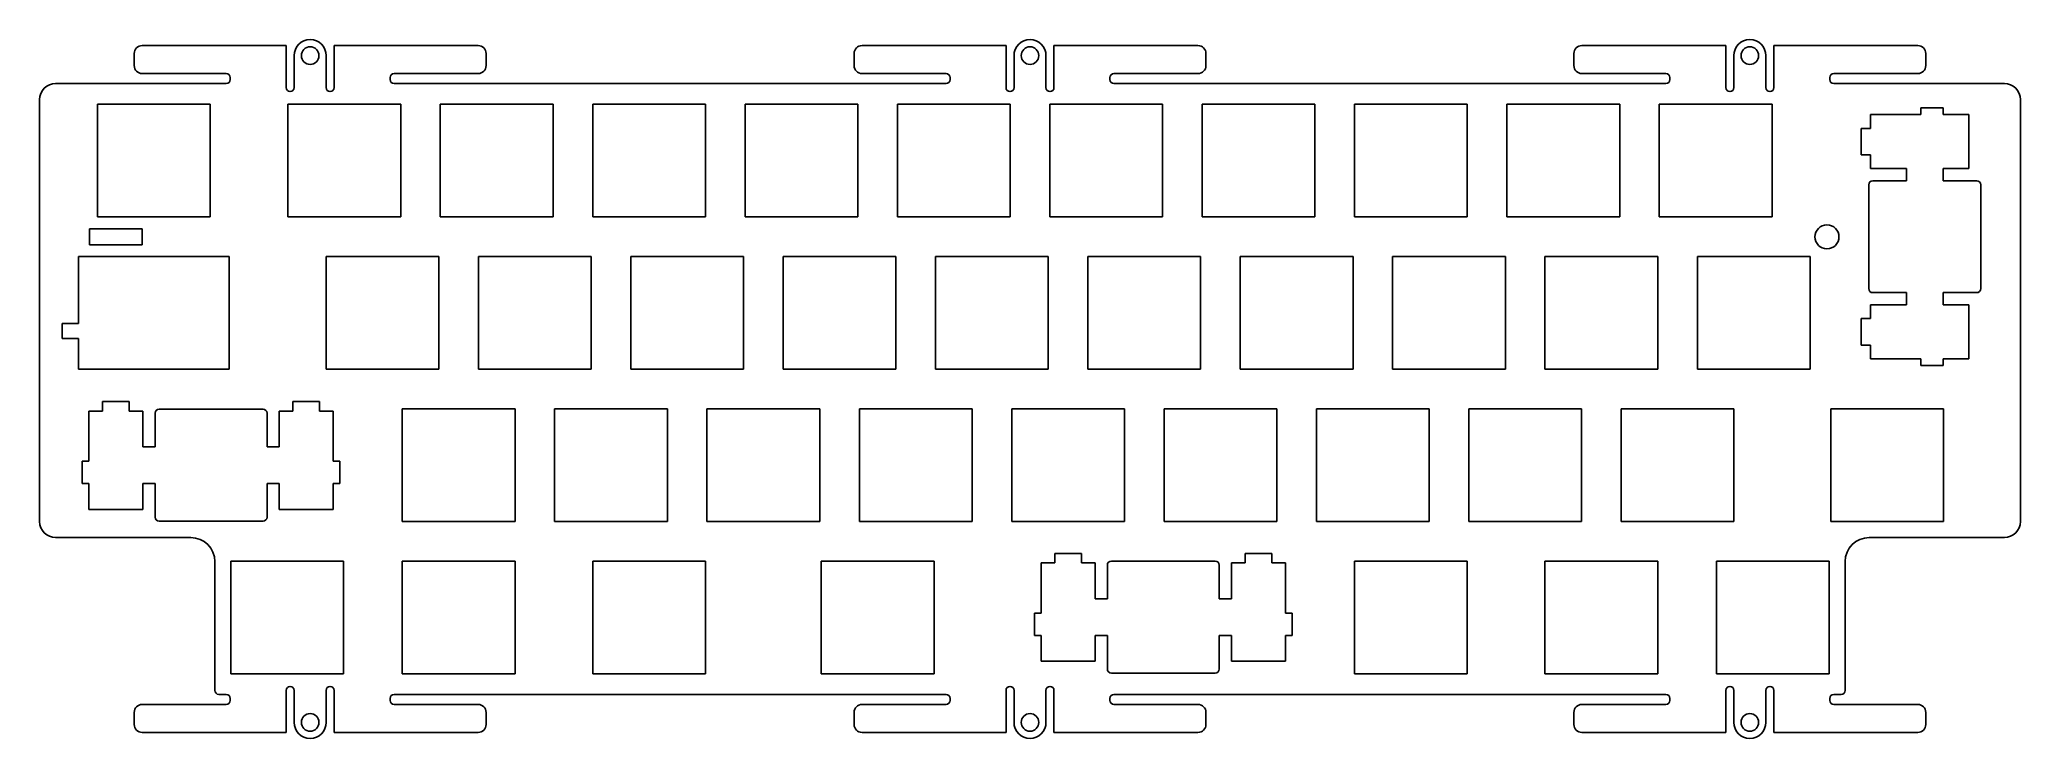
# Model space of a CAD drawing. Header units: millimetres. Extents: x -120 to 128, y 15 to 103.
import ezdxf

# ---------------------------------------------------------------- set-up
doc = ezdxf.new("R2010")
doc.units = ezdxf.units.MM
for name, color, linetype in [('Shape10720', 7, 'CONTINUOUS'), ('Shape12751', 7, 'CONTINUOUS'), ('Shape5791', 7, 'CONTINUOUS'), ('Shape5792', 7, 'CONTINUOUS'), ('Shape5793', 7, 'CONTINUOUS'), ('Shape5794', 7, 'CONTINUOUS'), ('Shape5795', 7, 'CONTINUOUS'), ('Shape5796', 7, 'CONTINUOUS'), ('Shape5797', 7, 'CONTINUOUS'), ('Shape5798', 7, 'CONTINUOUS'), ('Shape5799', 7, 'CONTINUOUS'), ('Shape5800', 7, 'CONTINUOUS'), ('Shape5801', 7, 'CONTINUOUS'), ('Shape5802', 7, 'CONTINUOUS'), ('Shape5803', 7, 'CONTINUOUS'), ('Shape5804', 7, 'CONTINUOUS'), ('Shape5805', 7, 'CONTINUOUS'), ('Shape5806', 7, 'CONTINUOUS'), ('Shape5807', 7, 'CONTINUOUS'), ('Shape5808', 7, 'CONTINUOUS'), ('Shape5809', 7, 'CONTINUOUS'), ('Shape5810', 7, 'CONTINUOUS'), ('Shape5811', 7, 'CONTINUOUS'), ('Shape5812', 7, 'CONTINUOUS'), ('Shape5813', 7, 'CONTINUOUS'), ('Shape5814', 7, 'CONTINUOUS'), ('Shape5815', 7, 'CONTINUOUS'), ('Shape5816', 7, 'CONTINUOUS'), ('Shape5817', 7, 'CONTINUOUS'), ('Shape5818', 7, 'CONTINUOUS'), ('Shape5819', 7, 'CONTINUOUS'), ('Shape5820', 7, 'CONTINUOUS'), ('Shape5821', 7, 'CONTINUOUS'), ('Shape5822', 7, 'CONTINUOUS'), ('Shape5823', 7, 'CONTINUOUS'), ('Shape5824', 7, 'CONTINUOUS'), ('Shape5825', 7, 'CONTINUOUS'), ('Shape5826', 7, 'CONTINUOUS'), ('Shape5827', 7, 'CONTINUOUS'), ('Shape5828', 7, 'CONTINUOUS'), ('Shape5829', 7, 'CONTINUOUS'), ('Shape5830', 7, 'CONTINUOUS'), ('Shape5831', 7, 'CONTINUOUS'), ('Shape5832', 7, 'CONTINUOUS'), ('Shape5833', 7, 'CONTINUOUS'), ('Shape5834', 7, 'CONTINUOUS'), ('Shape5835', 7, 'CONTINUOUS'), ('Shape5836', 7, 'CONTINUOUS'), ('Shape5837', 7, 'CONTINUOUS'), ('Shape5838', 7, 'CONTINUOUS'), ('Shape5839', 7, 'CONTINUOUS'), ('Shape5840', 7, 'CONTINUOUS'), ('Shape5841', 7, 'CONTINUOUS'), ('Shape5842', 7, 'CONTINUOUS'), ('Shape5843', 7, 'CONTINUOUS'), ('Shape5844', 7, 'CONTINUOUS'), ('Shape5845', 7, 'CONTINUOUS'), ('Shape5846', 7, 'CONTINUOUS'), ('Shape5847', 7, 'CONTINUOUS'), ('Shape5848', 7, 'CONTINUOUS'), ('Shape5849', 7, 'CONTINUOUS'), ('Shape5850', 7, 'CONTINUOUS'), ('Shape5851', 7, 'CONTINUOUS'), ('Shape5852', 7, 'CONTINUOUS'), ('Shape5853', 7, 'CONTINUOUS'), ('Shape5854', 7, 'CONTINUOUS'), ('Shape5855', 7, 'CONTINUOUS'), ('Shape5856', 7, 'CONTINUOUS'), ('Shape5857', 7, 'CONTINUOUS'), ('Shape5858', 7, 'CONTINUOUS'), ('Shape5859', 7, 'CONTINUOUS'), ('Shape5860', 7, 'CONTINUOUS'), ('Shape5861', 7, 'CONTINUOUS'), ('Shape5862', 7, 'CONTINUOUS'), ('Shape5863', 7, 'CONTINUOUS'), ('Shape5864', 7, 'CONTINUOUS'), ('Shape5865', 7, 'CONTINUOUS'), ('Shape5866', 7, 'CONTINUOUS'), ('Shape5867', 7, 'CONTINUOUS'), ('Shape5868', 7, 'CONTINUOUS'), ('Shape5869', 7, 'CONTINUOUS'), ('Shape5870', 7, 'CONTINUOUS'), ('Shape5871', 7, 'CONTINUOUS'), ('Shape5872', 7, 'CONTINUOUS'), ('Shape5873', 7, 'CONTINUOUS'), ('Shape5874', 7, 'CONTINUOUS'), ('Shape5875', 7, 'CONTINUOUS'), ('Shape5876', 7, 'CONTINUOUS'), ('Shape5877', 7, 'CONTINUOUS'), ('Shape5878', 7, 'CONTINUOUS'), ('Shape5879', 7, 'CONTINUOUS'), ('Shape5880', 7, 'CONTINUOUS'), ('Shape5881', 7, 'CONTINUOUS'), ('Shape5882', 7, 'CONTINUOUS'), ('Shape5883', 7, 'CONTINUOUS'), ('Shape5884', 7, 'CONTINUOUS'), ('Shape5885', 7, 'CONTINUOUS'), ('Shape5886', 7, 'CONTINUOUS'), ('Shape5887', 7, 'CONTINUOUS'), ('Shape5888', 7, 'CONTINUOUS'), ('Shape5889', 7, 'CONTINUOUS'), ('Shape5890', 7, 'CONTINUOUS'), ('Shape5891', 7, 'CONTINUOUS'), ('Shape5892', 7, 'CONTINUOUS'), ('Shape5893', 7, 'CONTINUOUS'), ('Shape5894', 7, 'CONTINUOUS'), ('Shape5895', 7, 'CONTINUOUS'), ('Shape5896', 7, 'CONTINUOUS'), ('Shape5897', 7, 'CONTINUOUS'), ('Shape5898', 7, 'CONTINUOUS'), ('Shape5899', 7, 'CONTINUOUS'), ('Shape5900', 7, 'CONTINUOUS'), ('Shape5901', 7, 'CONTINUOUS'), ('Shape5902', 7, 'CONTINUOUS'), ('Shape5903', 7, 'CONTINUOUS'), ('Shape5904', 7, 'CONTINUOUS'), ('Shape5905', 7, 'CONTINUOUS'), ('Shape5906', 7, 'CONTINUOUS'), ('Shape5907', 7, 'CONTINUOUS'), ('Shape5908', 7, 'CONTINUOUS'), ('Shape5909', 7, 'CONTINUOUS'), ('Shape5910', 7, 'CONTINUOUS'), ('Shape5911', 7, 'CONTINUOUS'), ('Shape5912', 7, 'CONTINUOUS'), ('Shape5913', 7, 'CONTINUOUS'), ('Shape5914', 7, 'CONTINUOUS'), ('Shape5915', 7, 'CONTINUOUS'), ('Shape5916', 7, 'CONTINUOUS'), ('Shape5917', 7, 'CONTINUOUS'), ('Shape5918', 7, 'CONTINUOUS'), ('Shape5919', 7, 'CONTINUOUS'), ('Shape5920', 7, 'CONTINUOUS'), ('Shape5921', 7, 'CONTINUOUS'), ('Shape5922', 7, 'CONTINUOUS'), ('Shape5923', 7, 'CONTINUOUS'), ('Shape5924', 7, 'CONTINUOUS'), ('Shape5925', 7, 'CONTINUOUS'), ('Shape5926', 7, 'CONTINUOUS'), ('Shape5927', 7, 'CONTINUOUS'), ('Shape5928', 7, 'CONTINUOUS'), ('Shape5929', 7, 'CONTINUOUS'), ('Shape5930', 7, 'CONTINUOUS'), ('Shape5931', 7, 'CONTINUOUS'), ('Shape5932', 7, 'CONTINUOUS'), ('Shape5933', 7, 'CONTINUOUS'), ('Shape5934', 7, 'CONTINUOUS'), ('Shape5935', 7, 'CONTINUOUS'), ('Shape5936', 7, 'CONTINUOUS'), ('Shape5937', 7, 'CONTINUOUS'), ('Shape5938', 7, 'CONTINUOUS'), ('Shape5939', 7, 'CONTINUOUS'), ('Shape5940', 7, 'CONTINUOUS'), ('Shape5941', 7, 'CONTINUOUS'), ('Shape5942', 7, 'CONTINUOUS'), ('Shape5943', 7, 'CONTINUOUS'), ('Shape5944', 7, 'CONTINUOUS'), ('Shape5945', 7, 'CONTINUOUS'), ('Shape5946', 7, 'CONTINUOUS'), ('Shape5947', 7, 'CONTINUOUS'), ('Shape5948', 7, 'CONTINUOUS'), ('Shape5949', 7, 'CONTINUOUS'), ('Shape5950', 7, 'CONTINUOUS'), ('Shape5951', 7, 'CONTINUOUS'), ('Shape5952', 7, 'CONTINUOUS'), ('Shape5953', 7, 'CONTINUOUS'), ('Shape5954', 7, 'CONTINUOUS'), ('Shape5955', 7, 'CONTINUOUS'), ('Shape5956', 7, 'CONTINUOUS'), ('Shape5957', 7, 'CONTINUOUS'), ('Shape5958', 7, 'CONTINUOUS'), ('Shape5959', 7, 'CONTINUOUS'), ('Shape5960', 7, 'CONTINUOUS'), ('Shape5961', 7, 'CONTINUOUS'), ('Shape5962', 7, 'CONTINUOUS'), ('Shape5963', 7, 'CONTINUOUS'), ('Shape5964', 7, 'CONTINUOUS'), ('Shape5965', 7, 'CONTINUOUS'), ('Shape5966', 7, 'CONTINUOUS'), ('Shape5967', 7, 'CONTINUOUS'), ('Shape5968', 7, 'CONTINUOUS'), ('Shape5969', 7, 'CONTINUOUS'), ('Shape5970', 7, 'CONTINUOUS'), ('Shape5971', 7, 'CONTINUOUS'), ('Shape5972', 7, 'CONTINUOUS'), ('Shape5973', 7, 'CONTINUOUS'), ('Shape5974', 7, 'CONTINUOUS'), ('Shape5975', 7, 'CONTINUOUS'), ('Shape5976', 7, 'CONTINUOUS'), ('Shape5977', 7, 'CONTINUOUS'), ('Shape5978', 7, 'CONTINUOUS'), ('Shape5979', 7, 'CONTINUOUS'), ('Shape5980', 7, 'CONTINUOUS'), ('Shape5981', 7, 'CONTINUOUS'), ('Shape5982', 7, 'CONTINUOUS'), ('Shape5983', 7, 'CONTINUOUS'), ('Shape5984', 7, 'CONTINUOUS'), ('Shape5985', 7, 'CONTINUOUS'), ('Shape5986', 7, 'CONTINUOUS'), ('Shape5987', 7, 'CONTINUOUS'), ('Shape5988', 7, 'CONTINUOUS'), ('Shape5989', 7, 'CONTINUOUS'), ('Shape5990', 7, 'CONTINUOUS'), ('Shape5991', 7, 'CONTINUOUS'), ('Shape5992', 7, 'CONTINUOUS'), ('Shape5993', 7, 'CONTINUOUS'), ('Shape5994', 7, 'CONTINUOUS'), ('Shape5995', 7, 'CONTINUOUS'), ('Shape5996', 7, 'CONTINUOUS'), ('Shape5997', 7, 'CONTINUOUS'), ('Shape5998', 7, 'CONTINUOUS'), ('Shape5999', 7, 'CONTINUOUS'), ('Shape6000', 7, 'CONTINUOUS'), ('Shape6001', 7, 'CONTINUOUS'), ('Shape6002', 7, 'CONTINUOUS'), ('Shape6003', 7, 'CONTINUOUS'), ('Shape6004', 7, 'CONTINUOUS'), ('Shape6005', 7, 'CONTINUOUS'), ('Shape6006', 7, 'CONTINUOUS'), ('Shape6007', 7, 'CONTINUOUS'), ('Shape6008', 7, 'CONTINUOUS'), ('Shape6009', 7, 'CONTINUOUS'), ('Shape6010', 7, 'CONTINUOUS'), ('Shape6011', 7, 'CONTINUOUS'), ('Shape6012', 7, 'CONTINUOUS'), ('Shape6013', 7, 'CONTINUOUS'), ('Shape6014', 7, 'CONTINUOUS'), ('Shape6015', 7, 'CONTINUOUS'), ('Shape6016', 7, 'CONTINUOUS'), ('Shape6017', 7, 'CONTINUOUS'), ('Shape6018', 7, 'CONTINUOUS'), ('Shape6019', 7, 'CONTINUOUS'), ('Shape6020', 7, 'CONTINUOUS'), ('Shape6021', 7, 'CONTINUOUS'), ('Shape6022', 7, 'CONTINUOUS'), ('Shape6023', 7, 'CONTINUOUS'), ('Shape6024', 7, 'CONTINUOUS'), ('Shape6025', 7, 'CONTINUOUS'), ('Shape6026', 7, 'CONTINUOUS'), ('Shape6027', 7, 'CONTINUOUS'), ('Shape6028', 7, 'CONTINUOUS'), ('Shape6029', 7, 'CONTINUOUS'), ('Shape6030', 7, 'CONTINUOUS'), ('Shape6031', 7, 'CONTINUOUS'), ('Shape6032', 7, 'CONTINUOUS'), ('Shape6289', 7, 'CONTINUOUS'), ('Shape6290', 7, 'CONTINUOUS'), ('Shape6291', 7, 'CONTINUOUS'), ('Shape6292', 7, 'CONTINUOUS'), ('Shape6293', 7, 'CONTINUOUS'), ('Shape6294', 7, 'CONTINUOUS'), ('Shape6295', 7, 'CONTINUOUS'), ('Shape6296', 7, 'CONTINUOUS'), ('Shape6297', 7, 'CONTINUOUS'), ('Shape6298', 7, 'CONTINUOUS'), ('Shape6299', 7, 'CONTINUOUS'), ('Shape6300', 7, 'CONTINUOUS'), ('Shape6301', 7, 'CONTINUOUS'), ('Shape6302', 7, 'CONTINUOUS'), ('Shape6303', 7, 'CONTINUOUS'), ('Shape6304', 7, 'CONTINUOUS'), ('Shape6305', 7, 'CONTINUOUS'), ('Shape6306', 7, 'CONTINUOUS'), ('Shape6307', 7, 'CONTINUOUS'), ('Shape6308', 7, 'CONTINUOUS'), ('Shape6309', 7, 'CONTINUOUS'), ('Shape6310', 7, 'CONTINUOUS'), ('Shape6311', 7, 'CONTINUOUS'), ('Shape6312', 7, 'CONTINUOUS'), ('Shape6313', 7, 'CONTINUOUS'), ('Shape6314', 7, 'CONTINUOUS'), ('Shape6315', 7, 'CONTINUOUS'), ('Shape6316', 7, 'CONTINUOUS'), ('Shape6317', 7, 'CONTINUOUS'), ('Shape6318', 7, 'CONTINUOUS'), ('Shape6319', 7, 'CONTINUOUS'), ('Shape6320', 7, 'CONTINUOUS'), ('Shape6321', 7, 'CONTINUOUS'), ('Shape6322', 7, 'CONTINUOUS'), ('Shape6323', 7, 'CONTINUOUS'), ('Shape6324', 7, 'CONTINUOUS'), ('Shape6325', 7, 'CONTINUOUS'), ('Shape6326', 7, 'CONTINUOUS'), ('Shape6327', 7, 'CONTINUOUS'), ('Shape6328', 7, 'CONTINUOUS'), ('Shape6329', 7, 'CONTINUOUS'), ('Shape6330', 7, 'CONTINUOUS'), ('Shape6331', 7, 'CONTINUOUS'), ('Shape6332', 7, 'CONTINUOUS'), ('Shape6333', 7, 'CONTINUOUS'), ('Shape6334', 7, 'CONTINUOUS'), ('Shape6335', 7, 'CONTINUOUS'), ('Shape6336', 7, 'CONTINUOUS'), ('Shape6337', 7, 'CONTINUOUS'), ('Shape6338', 7, 'CONTINUOUS'), ('Shape6339', 7, 'CONTINUOUS'), ('Shape6340', 7, 'CONTINUOUS'), ('Shape6341', 7, 'CONTINUOUS'), ('Shape6342', 7, 'CONTINUOUS'), ('Shape6343', 7, 'CONTINUOUS'), ('Shape6344', 7, 'CONTINUOUS'), ('Shape6345', 7, 'CONTINUOUS'), ('Shape6346', 7, 'CONTINUOUS'), ('Shape6347', 7, 'CONTINUOUS'), ('Shape6348', 7, 'CONTINUOUS'), ('Shape6349', 7, 'CONTINUOUS'), ('Shape6350', 7, 'CONTINUOUS'), ('Shape6351', 7, 'CONTINUOUS'), ('Shape6352', 7, 'CONTINUOUS'), ('Shape6353', 7, 'CONTINUOUS'), ('Shape6354', 7, 'CONTINUOUS'), ('Shape6355', 7, 'CONTINUOUS'), ('Shape6356', 7, 'CONTINUOUS'), ('Shape6357', 7, 'CONTINUOUS'), ('Shape6358', 7, 'CONTINUOUS'), ('Shape6359', 7, 'CONTINUOUS'), ('Shape6360', 7, 'CONTINUOUS'), ('Shape6361', 7, 'CONTINUOUS'), ('Shape6362', 7, 'CONTINUOUS'), ('Shape6363', 7, 'CONTINUOUS'), ('Shape6364', 7, 'CONTINUOUS'), ('Shape6365', 7, 'CONTINUOUS'), ('Shape6366', 7, 'CONTINUOUS'), ('Shape6367', 7, 'CONTINUOUS'), ('Shape6368', 7, 'CONTINUOUS'), ('Shape6369', 7, 'CONTINUOUS'), ('Shape6370', 7, 'CONTINUOUS'), ('Shape6371', 7, 'CONTINUOUS'), ('Shape6372', 7, 'CONTINUOUS'), ('Shape6373', 7, 'CONTINUOUS'), ('Shape6374', 7, 'CONTINUOUS'), ('Shape6375', 7, 'CONTINUOUS'), ('Shape6376', 7, 'CONTINUOUS'), ('Shape6377', 7, 'CONTINUOUS'), ('Shape6378', 7, 'CONTINUOUS'), ('Shape6379', 7, 'CONTINUOUS'), ('Shape6380', 7, 'CONTINUOUS'), ('Shape6381', 7, 'CONTINUOUS'), ('Shape6382', 7, 'CONTINUOUS'), ('Shape6383', 7, 'CONTINUOUS'), ('Shape6384', 7, 'CONTINUOUS'), ('Shape6385', 7, 'CONTINUOUS'), ('Shape6386', 7, 'CONTINUOUS'), ('Shape6387', 7, 'CONTINUOUS'), ('Shape6388', 7, 'CONTINUOUS'), ('Shape6389', 7, 'CONTINUOUS'), ('Shape6390', 7, 'CONTINUOUS'), ('Shape6391', 7, 'CONTINUOUS'), ('Shape6392', 7, 'CONTINUOUS'), ('Shape6393', 7, 'CONTINUOUS'), ('Shape6394', 7, 'CONTINUOUS'), ('Shape6395', 7, 'CONTINUOUS'), ('Shape6396', 7, 'CONTINUOUS'), ('Shape6397', 7, 'CONTINUOUS'), ('Shape6398', 7, 'CONTINUOUS'), ('Shape6399', 7, 'CONTINUOUS'), ('Shape6400', 7, 'CONTINUOUS'), ('Shape6401', 7, 'CONTINUOUS'), ('Shape6402', 7, 'CONTINUOUS'), ('Shape6403', 7, 'CONTINUOUS'), ('Shape6404', 7, 'CONTINUOUS'), ('Shape6405', 7, 'CONTINUOUS'), ('Shape6406', 7, 'CONTINUOUS'), ('Shape6407', 7, 'CONTINUOUS'), ('Shape6408', 7, 'CONTINUOUS'), ('Shape6409', 7, 'CONTINUOUS'), ('Shape6410', 7, 'CONTINUOUS'), ('Shape6411', 7, 'CONTINUOUS'), ('Shape6412', 7, 'CONTINUOUS'), ('Shape6413', 7, 'CONTINUOUS'), ('Shape6414', 7, 'CONTINUOUS'), ('Shape6415', 7, 'CONTINUOUS'), ('Shape6416', 7, 'CONTINUOUS'), ('Shape6417', 7, 'CONTINUOUS'), ('Shape6418', 7, 'CONTINUOUS'), ('Shape6419', 7, 'CONTINUOUS'), ('Shape6420', 7, 'CONTINUOUS'), ('Shape6421', 7, 'CONTINUOUS'), ('Shape6422', 7, 'CONTINUOUS'), ('Shape6423', 7, 'CONTINUOUS'), ('Shape6424', 7, 'CONTINUOUS'), ('Shape6425', 7, 'CONTINUOUS'), ('Shape6426', 7, 'CONTINUOUS'), ('Shape6427', 7, 'CONTINUOUS'), ('Shape6428', 7, 'CONTINUOUS'), ('Shape6429', 7, 'CONTINUOUS'), ('Shape6430', 7, 'CONTINUOUS'), ('Shape6431', 7, 'CONTINUOUS'), ('Shape6432', 7, 'CONTINUOUS'), ('Shape6433', 7, 'CONTINUOUS'), ('Shape6434', 7, 'CONTINUOUS'), ('Shape6435', 7, 'CONTINUOUS'), ('Shape6436', 7, 'CONTINUOUS'), ('Shape6437', 7, 'CONTINUOUS'), ('Shape6438', 7, 'CONTINUOUS'), ('Shape6439', 7, 'CONTINUOUS'), ('Shape6440', 7, 'CONTINUOUS'), ('Shape6441', 7, 'CONTINUOUS'), ('Shape6442', 7, 'CONTINUOUS'), ('Shape6443', 7, 'CONTINUOUS'), ('Shape6444', 7, 'CONTINUOUS'), ('Shape6445', 7, 'CONTINUOUS'), ('Shape6446', 7, 'CONTINUOUS'), ('Shape6447', 7, 'CONTINUOUS'), ('Shape6448', 7, 'CONTINUOUS'), ('Shape6449', 7, 'CONTINUOUS'), ('Shape6450', 7, 'CONTINUOUS'), ('Shape6451', 7, 'CONTINUOUS'), ('Shape6452', 7, 'CONTINUOUS'), ('Shape6453', 7, 'CONTINUOUS'), ('Shape6454', 7, 'CONTINUOUS'), ('Shape6455', 7, 'CONTINUOUS'), ('Shape6456', 7, 'CONTINUOUS'), ('Shape6457', 7, 'CONTINUOUS'), ('Shape6458', 7, 'CONTINUOUS'), ('Shape6459', 7, 'CONTINUOUS'), ('Shape6460', 7, 'CONTINUOUS'), ('Shape6461', 7, 'CONTINUOUS'), ('Shape6462', 7, 'CONTINUOUS'), ('Shape6463', 7, 'CONTINUOUS'), ('Shape6464', 7, 'CONTINUOUS'), ('Shape6465', 7, 'CONTINUOUS'), ('Shape6466', 7, 'CONTINUOUS'), ('Shape6467', 7, 'CONTINUOUS'), ('Shape6468', 7, 'CONTINUOUS'), ('Shape6469', 7, 'CONTINUOUS'), ('Shape6470', 7, 'CONTINUOUS'), ('Shape6471', 7, 'CONTINUOUS'), ('Shape6472', 7, 'CONTINUOUS'), ('Shape6473', 7, 'CONTINUOUS'), ('Shape6474', 7, 'CONTINUOUS'), ('Shape6475', 7, 'CONTINUOUS'), ('Shape6476', 7, 'CONTINUOUS'), ('Shape6477', 7, 'CONTINUOUS'), ('Shape6478', 7, 'CONTINUOUS'), ('Shape6479', 7, 'CONTINUOUS'), ('Shape6480', 7, 'CONTINUOUS'), ('Shape6481', 7, 'CONTINUOUS'), ('Shape6482', 7, 'CONTINUOUS'), ('Shape6483', 7, 'CONTINUOUS'), ('Shape6484', 7, 'CONTINUOUS'), ('Shape6485', 7, 'CONTINUOUS'), ('Shape6486', 7, 'CONTINUOUS'), ('Shape6487', 7, 'CONTINUOUS'), ('Shape6488', 7, 'CONTINUOUS'), ('Shape6489', 7, 'CONTINUOUS'), ('Shape6490', 7, 'CONTINUOUS'), ('Shape6491', 7, 'CONTINUOUS'), ('Shape6492', 7, 'CONTINUOUS'), ('Shape6493', 7, 'CONTINUOUS'), ('Shape6494', 7, 'CONTINUOUS'), ('Shape6495', 7, 'CONTINUOUS')]:
    doc.layers.add(name, color=color, linetype=linetype)

msp = doc.modelspace()

# ---------------------------------------------------------------- linework, layer by layer
at = {"layer": 'Shape10720'}
msp.add_line((115.69, 94.1843), (118.491, 94.1843), dxfattribs=at)
at = {"layer": 'Shape12751'}
msp.add_circle((103.966, 78.0585), 1.5, dxfattribs=at)
at = {"layer": 'Shape5791'}
msp.add_circle((94.3212, 100.733), 1.1, dxfattribs=at)
at = {"layer": 'Shape5792'}
msp.add_circle((4.3212, 100.733), 1.1, dxfattribs=at)
at = {"layer": 'Shape5793'}
msp.add_circle((-85.6788, 100.733), 1.1, dxfattribs=at)
at = {"layer": 'Shape5794'}
msp.add_circle((94.3212, 17.3349), 1.1, dxfattribs=at)
at = {"layer": 'Shape5795'}
msp.add_circle((4.3212, 17.3349), 1.1, dxfattribs=at)
at = {"layer": 'Shape5796'}
msp.add_circle((-85.6788, 17.3349), 1.1, dxfattribs=at)
at = {"layer": 'Shape5797'}
msp.add_line((105.74, 20.834), (104.821, 20.834), dxfattribs=at)
at = {"layer": 'Shape5798'}
msp.add_arc((104.821, 20.334), 0.5, 90, 180, dxfattribs=at)
at = {"layer": 'Shape5799'}
msp.add_line((104.321, 20.334), (104.321, 20.0849), dxfattribs=at)
at = {"layer": 'Shape5800'}
msp.add_arc((104.821, 20.0849), 0.5, 180, -90, dxfattribs=at)
at = {"layer": 'Shape5801'}
msp.add_line((104.821, 19.5849), (115.321, 19.5849), dxfattribs=at)
at = {"layer": 'Shape5802'}
msp.add_arc((115.321, 18.5849), 1, 0, 90, dxfattribs=at)
at = {"layer": 'Shape5803'}
msp.add_line((116.321, 18.5849), (116.321, 17.0849), dxfattribs=at)
at = {"layer": 'Shape5804'}
msp.add_arc((115.321, 17.0849), 1, -90, 0, dxfattribs=at)
at = {"layer": 'Shape5805'}
msp.add_line((115.321, 16.0849), (97.3212, 16.0849), dxfattribs=at)
at = {"layer": 'Shape5806'}
msp.add_line((97.3212, 16.0849), (97.3212, 21.3349), dxfattribs=at)
at = {"layer": 'Shape5807'}
msp.add_arc((96.8212, 21.3349), 0.5, 0, 180, dxfattribs=at)
at = {"layer": 'Shape5808'}
msp.add_line((96.3212, 21.3349), (96.3212, 17.3349), dxfattribs=at)
at = {"layer": 'Shape5809'}
msp.add_arc((94.3212, 17.3349), 2, 180, 0, dxfattribs=at)
at = {"layer": 'Shape5810'}
msp.add_line((92.3212, 17.3349), (92.3212, 21.3349), dxfattribs=at)
at = {"layer": 'Shape5811'}
msp.add_arc((91.8212, 21.3349), 0.5, 0, 180, dxfattribs=at)
at = {"layer": 'Shape5812'}
msp.add_line((91.3212, 21.3349), (91.3212, 16.0849), dxfattribs=at)
at = {"layer": 'Shape5813'}
msp.add_line((91.3212, 16.0849), (73.3212, 16.0849), dxfattribs=at)
at = {"layer": 'Shape5814'}
msp.add_arc((73.3212, 17.0849), 1, 180, -90, dxfattribs=at)
at = {"layer": 'Shape5815'}
msp.add_line((72.3212, 17.0849), (72.3212, 18.5849), dxfattribs=at)
at = {"layer": 'Shape5816'}
msp.add_arc((73.3212, 18.5849), 1, 90, 180, dxfattribs=at)
at = {"layer": 'Shape5817'}
msp.add_line((73.3212, 19.5849), (83.8212, 19.5849), dxfattribs=at)
at = {"layer": 'Shape5818'}
msp.add_arc((83.8212, 20.0849), 0.5, -90, 0, dxfattribs=at)
at = {"layer": 'Shape5819'}
msp.add_line((84.3212, 20.0849), (84.3212, 20.334), dxfattribs=at)
at = {"layer": 'Shape5820'}
msp.add_arc((83.8212, 20.334), 0.5, 0, 90, dxfattribs=at)
at = {"layer": 'Shape5821'}
msp.add_line((83.8212, 20.834), (14.8212, 20.834), dxfattribs=at)
at = {"layer": 'Shape5822'}
msp.add_arc((14.8212, 20.334), 0.5, 90, 180, dxfattribs=at)
at = {"layer": 'Shape5823'}
msp.add_line((14.3212, 20.334), (14.3212, 20.0849), dxfattribs=at)
at = {"layer": 'Shape5824'}
msp.add_arc((14.8212, 20.0849), 0.5, 180, -90, dxfattribs=at)
at = {"layer": 'Shape5825'}
msp.add_line((14.8212, 19.5849), (25.3212, 19.5849), dxfattribs=at)
at = {"layer": 'Shape5826'}
msp.add_arc((25.3212, 18.5849), 1, 0, 90, dxfattribs=at)
at = {"layer": 'Shape5827'}
msp.add_line((26.3212, 18.5849), (26.3212, 17.0849), dxfattribs=at)
at = {"layer": 'Shape5828'}
msp.add_arc((25.3212, 17.0849), 1, -90, 0, dxfattribs=at)
at = {"layer": 'Shape5829'}
msp.add_line((25.3212, 16.0849), (7.3212, 16.0849), dxfattribs=at)
at = {"layer": 'Shape5830'}
msp.add_line((7.3212, 16.0849), (7.3212, 21.3349), dxfattribs=at)
at = {"layer": 'Shape5831'}
msp.add_arc((6.8212, 21.3349), 0.5, 0, 180, dxfattribs=at)
at = {"layer": 'Shape5832'}
msp.add_line((6.3212, 21.3349), (6.3212, 17.3349), dxfattribs=at)
at = {"layer": 'Shape5833'}
msp.add_arc((4.3212, 17.3349), 2, 180, 0, dxfattribs=at)
at = {"layer": 'Shape5834'}
msp.add_line((2.3212, 17.3349), (2.3212, 21.3349), dxfattribs=at)
at = {"layer": 'Shape5835'}
msp.add_arc((1.8212, 21.3349), 0.5, 0, 180, dxfattribs=at)
at = {"layer": 'Shape5836'}
msp.add_line((1.3212, 21.3349), (1.3212, 16.0849), dxfattribs=at)
at = {"layer": 'Shape5837'}
msp.add_line((1.3212, 16.0849), (-16.6788, 16.0849), dxfattribs=at)
at = {"layer": 'Shape5838'}
msp.add_arc((-16.6788, 17.0849), 1, 180, -90, dxfattribs=at)
at = {"layer": 'Shape5839'}
msp.add_line((-17.6788, 17.0849), (-17.6788, 18.5849), dxfattribs=at)
at = {"layer": 'Shape5840'}
msp.add_arc((-16.6788, 18.5849), 1, 90, 180, dxfattribs=at)
at = {"layer": 'Shape5841'}
msp.add_line((-16.6788, 19.5849), (-6.1788, 19.5849), dxfattribs=at)
at = {"layer": 'Shape5842'}
msp.add_arc((-6.1788, 20.0849), 0.5, -90, 0, dxfattribs=at)
at = {"layer": 'Shape5843'}
msp.add_line((-5.6788, 20.0849), (-5.6788, 20.334), dxfattribs=at)
at = {"layer": 'Shape5844'}
msp.add_arc((-6.1788, 20.334), 0.5, 0, 90, dxfattribs=at)
at = {"layer": 'Shape5845'}
msp.add_line((-6.1788, 20.834), (-75.1788, 20.834), dxfattribs=at)
at = {"layer": 'Shape5846'}
msp.add_arc((-75.1788, 20.334), 0.5, 90, 180, dxfattribs=at)
at = {"layer": 'Shape5847'}
msp.add_line((-75.6788, 20.334), (-75.6788, 20.0849), dxfattribs=at)
at = {"layer": 'Shape5848'}
msp.add_arc((-75.1788, 20.0849), 0.5, 180, -90, dxfattribs=at)
at = {"layer": 'Shape5849'}
msp.add_line((-75.1788, 19.5849), (-64.6788, 19.5849), dxfattribs=at)
at = {"layer": 'Shape5850'}
msp.add_arc((-64.6788, 18.5849), 1, 0, 90, dxfattribs=at)
at = {"layer": 'Shape5851'}
msp.add_line((-63.6788, 18.5849), (-63.6788, 17.0849), dxfattribs=at)
at = {"layer": 'Shape5852'}
msp.add_arc((-64.6788, 17.0849), 1, -90, 0, dxfattribs=at)
at = {"layer": 'Shape5853'}
msp.add_line((-64.6788, 16.0849), (-82.6788, 16.0849), dxfattribs=at)
at = {"layer": 'Shape5854'}
msp.add_line((-82.6788, 16.0849), (-82.6788, 21.3349), dxfattribs=at)
at = {"layer": 'Shape5855'}
msp.add_arc((-83.1788, 21.3349), 0.5, 0, 180, dxfattribs=at)
at = {"layer": 'Shape5856'}
msp.add_line((-83.6788, 21.3349), (-83.6788, 17.3349), dxfattribs=at)
at = {"layer": 'Shape5857'}
msp.add_arc((-85.6788, 17.3349), 2, 180, 0, dxfattribs=at)
at = {"layer": 'Shape5858'}
msp.add_line((-87.6788, 17.3349), (-87.6788, 21.3349), dxfattribs=at)
at = {"layer": 'Shape5859'}
msp.add_arc((-88.1788, 21.3349), 0.5, 0, 180, dxfattribs=at)
at = {"layer": 'Shape5860'}
msp.add_line((-88.6788, 21.3349), (-88.6788, 16.0849), dxfattribs=at)
at = {"layer": 'Shape5861'}
msp.add_line((-88.6788, 16.0849), (-106.679, 16.0849), dxfattribs=at)
at = {"layer": 'Shape5862'}
msp.add_arc((-106.679, 17.0849), 1, 180, -90, dxfattribs=at)
at = {"layer": 'Shape5863'}
msp.add_line((-107.679, 17.0849), (-107.679, 18.5849), dxfattribs=at)
at = {"layer": 'Shape5864'}
msp.add_arc((-106.679, 18.5849), 1, 90, 180, dxfattribs=at)
at = {"layer": 'Shape5865'}
msp.add_line((-106.679, 19.5849), (-96.1788, 19.5849), dxfattribs=at)
at = {"layer": 'Shape5866'}
msp.add_arc((-96.1788, 20.0849), 0.5, -90, 0, dxfattribs=at)
at = {"layer": 'Shape5867'}
msp.add_line((-95.6788, 20.0849), (-95.6788, 20.334), dxfattribs=at)
at = {"layer": 'Shape5868'}
msp.add_arc((-96.1788, 20.334), 0.5, 0, 90, dxfattribs=at)
at = {"layer": 'Shape5869'}
msp.add_line((-96.1788, 20.834), (-97.0975, 20.834), dxfattribs=at)
at = {"layer": 'Shape5870'}
msp.add_arc((-97.0975, 21.334), 0.5, 180, -90, dxfattribs=at)
at = {"layer": 'Shape5871'}
msp.add_line((-97.5975, 21.334), (-97.5975, 37.459), dxfattribs=at)
at = {"layer": 'Shape5872'}
msp.add_arc((-100.598, 37.459), 3, 0, 90, dxfattribs=at)
at = {"layer": 'Shape5873'}
msp.add_line((-100.598, 40.459), (-117.504, 40.459), dxfattribs=at)
at = {"layer": 'Shape5874'}
msp.add_arc((-117.504, 42.459), 2, 180, -90, dxfattribs=at)
at = {"layer": 'Shape5875'}
msp.add_line((-119.504, 42.459), (-119.504, 95.234), dxfattribs=at)
at = {"layer": 'Shape5876'}
msp.add_arc((-117.504, 95.234), 2, 90, 180, dxfattribs=at)
at = {"layer": 'Shape5877'}
msp.add_line((-117.504, 97.234), (-96.1788, 97.234), dxfattribs=at)
at = {"layer": 'Shape5878'}
msp.add_arc((-96.1788, 97.734), 0.5, -90, 0, dxfattribs=at)
at = {"layer": 'Shape5879'}
msp.add_line((-95.6788, 97.734), (-95.6788, 97.9831), dxfattribs=at)
at = {"layer": 'Shape5880'}
msp.add_arc((-96.1788, 97.9831), 0.5, 0, 90, dxfattribs=at)
at = {"layer": 'Shape5881'}
msp.add_line((-96.1788, 98.4831), (-106.679, 98.4831), dxfattribs=at)
at = {"layer": 'Shape5882'}
msp.add_arc((-106.679, 99.4831), 1, 180, -90, dxfattribs=at)
at = {"layer": 'Shape5883'}
msp.add_line((-107.679, 99.4831), (-107.679, 100.983), dxfattribs=at)
at = {"layer": 'Shape5884'}
msp.add_arc((-106.679, 100.983), 1, 90, 180, dxfattribs=at)
at = {"layer": 'Shape5885'}
msp.add_line((-106.679, 101.983), (-88.6788, 101.983), dxfattribs=at)
at = {"layer": 'Shape5886'}
msp.add_line((-88.6788, 101.983), (-88.6788, 96.7332), dxfattribs=at)
at = {"layer": 'Shape5887'}
msp.add_arc((-88.1788, 96.7332), 0.5, 180, 0, dxfattribs=at)
at = {"layer": 'Shape5888'}
msp.add_line((-87.6788, 96.7332), (-87.6788, 100.733), dxfattribs=at)
at = {"layer": 'Shape5889'}
msp.add_arc((-85.6788, 100.733), 2, 0, 180, dxfattribs=at)
at = {"layer": 'Shape5890'}
msp.add_line((-83.6788, 100.733), (-83.6788, 96.7332), dxfattribs=at)
at = {"layer": 'Shape5891'}
msp.add_arc((-83.1788, 96.7332), 0.5, 180, 0, dxfattribs=at)
at = {"layer": 'Shape5892'}
msp.add_line((-82.6788, 96.7332), (-82.6788, 101.983), dxfattribs=at)
at = {"layer": 'Shape5893'}
msp.add_line((-82.6788, 101.983), (-64.6788, 101.983), dxfattribs=at)
at = {"layer": 'Shape5894'}
msp.add_arc((-64.6788, 100.983), 1, 0, 90, dxfattribs=at)
at = {"layer": 'Shape5895'}
msp.add_line((-63.6788, 100.983), (-63.6788, 99.4831), dxfattribs=at)
at = {"layer": 'Shape5896'}
msp.add_arc((-64.6788, 99.4831), 1, -90, 0, dxfattribs=at)
at = {"layer": 'Shape5897'}
msp.add_line((-64.6788, 98.4831), (-75.1788, 98.4831), dxfattribs=at)
at = {"layer": 'Shape5898'}
msp.add_arc((-75.1788, 97.9831), 0.5, 90, 180, dxfattribs=at)
at = {"layer": 'Shape5899'}
msp.add_line((-75.6788, 97.9831), (-75.6788, 97.734), dxfattribs=at)
at = {"layer": 'Shape5900'}
msp.add_arc((-75.1788, 97.734), 0.5, 180, -90, dxfattribs=at)
at = {"layer": 'Shape5901'}
msp.add_line((-75.1788, 97.234), (-6.1788, 97.234), dxfattribs=at)
at = {"layer": 'Shape5902'}
msp.add_arc((-6.1788, 97.734), 0.5, -90, 0, dxfattribs=at)
at = {"layer": 'Shape5903'}
msp.add_line((-5.6788, 97.734), (-5.6788, 97.9831), dxfattribs=at)
at = {"layer": 'Shape5904'}
msp.add_arc((-6.1788, 97.9831), 0.5, 0, 90, dxfattribs=at)
at = {"layer": 'Shape5905'}
msp.add_line((-6.1788, 98.4831), (-16.6788, 98.4831), dxfattribs=at)
at = {"layer": 'Shape5906'}
msp.add_arc((-16.6788, 99.4831), 1, 180, -90, dxfattribs=at)
at = {"layer": 'Shape5907'}
msp.add_line((-17.6788, 99.4831), (-17.6788, 100.983), dxfattribs=at)
at = {"layer": 'Shape5908'}
msp.add_arc((-16.6788, 100.983), 1, 90, 180, dxfattribs=at)
at = {"layer": 'Shape5909'}
msp.add_line((-16.6788, 101.983), (1.3212, 101.983), dxfattribs=at)
at = {"layer": 'Shape5910'}
msp.add_line((1.3212, 101.983), (1.3212, 96.7332), dxfattribs=at)
at = {"layer": 'Shape5911'}
msp.add_arc((1.8212, 96.7332), 0.5, 180, 0, dxfattribs=at)
at = {"layer": 'Shape5912'}
msp.add_line((2.3212, 96.7332), (2.3212, 100.733), dxfattribs=at)
at = {"layer": 'Shape5913'}
msp.add_arc((4.3212, 100.733), 2, 0, 180, dxfattribs=at)
at = {"layer": 'Shape5914'}
msp.add_line((6.3212, 100.733), (6.3212, 96.7332), dxfattribs=at)
at = {"layer": 'Shape5915'}
msp.add_arc((6.8212, 96.7332), 0.5, 180, 0, dxfattribs=at)
at = {"layer": 'Shape5916'}
msp.add_line((7.3212, 96.7332), (7.3212, 101.983), dxfattribs=at)
at = {"layer": 'Shape5917'}
msp.add_line((7.3212, 101.983), (25.3212, 101.983), dxfattribs=at)
at = {"layer": 'Shape5918'}
msp.add_arc((25.3212, 100.983), 1, 0, 90, dxfattribs=at)
at = {"layer": 'Shape5919'}
msp.add_line((26.3212, 100.983), (26.3212, 99.4831), dxfattribs=at)
at = {"layer": 'Shape5920'}
msp.add_arc((25.3212, 99.4831), 1, -90, 0, dxfattribs=at)
at = {"layer": 'Shape5921'}
msp.add_line((25.3212, 98.4831), (14.8212, 98.4831), dxfattribs=at)
at = {"layer": 'Shape5922'}
msp.add_arc((14.8212, 97.9831), 0.5, 90, 180, dxfattribs=at)
at = {"layer": 'Shape5923'}
msp.add_line((14.3212, 97.9831), (14.3212, 97.734), dxfattribs=at)
at = {"layer": 'Shape5924'}
msp.add_arc((14.8212, 97.734), 0.5, 180, -90, dxfattribs=at)
at = {"layer": 'Shape5925'}
msp.add_line((14.8212, 97.234), (83.8212, 97.234), dxfattribs=at)
at = {"layer": 'Shape5926'}
msp.add_arc((83.8212, 97.734), 0.5, -90, 0, dxfattribs=at)
at = {"layer": 'Shape5927'}
msp.add_line((84.3212, 97.734), (84.3212, 97.9831), dxfattribs=at)
at = {"layer": 'Shape5928'}
msp.add_arc((83.8212, 97.9831), 0.5, 0, 90, dxfattribs=at)
at = {"layer": 'Shape5929'}
msp.add_line((83.8212, 98.4831), (73.3212, 98.4831), dxfattribs=at)
at = {"layer": 'Shape5930'}
msp.add_arc((73.3212, 99.4831), 1, 180, -90, dxfattribs=at)
at = {"layer": 'Shape5931'}
msp.add_line((72.3212, 99.4831), (72.3212, 100.983), dxfattribs=at)
at = {"layer": 'Shape5932'}
msp.add_arc((73.3212, 100.983), 1, 90, 180, dxfattribs=at)
at = {"layer": 'Shape5933'}
msp.add_line((73.3212, 101.983), (91.3212, 101.983), dxfattribs=at)
at = {"layer": 'Shape5934'}
msp.add_line((91.3212, 101.983), (91.3212, 96.7332), dxfattribs=at)
at = {"layer": 'Shape5935'}
msp.add_arc((91.8212, 96.7332), 0.5, 180, 0, dxfattribs=at)
at = {"layer": 'Shape5936'}
msp.add_line((92.3212, 96.7332), (92.3212, 100.733), dxfattribs=at)
at = {"layer": 'Shape5937'}
msp.add_arc((94.3212, 100.733), 2, 0, 180, dxfattribs=at)
at = {"layer": 'Shape5938'}
msp.add_line((96.3212, 100.733), (96.3212, 96.7332), dxfattribs=at)
at = {"layer": 'Shape5939'}
msp.add_arc((96.8212, 96.7332), 0.5, 180, 0, dxfattribs=at)
at = {"layer": 'Shape5940'}
msp.add_line((97.3212, 96.7332), (97.3212, 101.983), dxfattribs=at)
at = {"layer": 'Shape5941'}
msp.add_line((97.3212, 101.983), (115.321, 101.983), dxfattribs=at)
at = {"layer": 'Shape5942'}
msp.add_arc((115.321, 100.983), 1, 0, 90, dxfattribs=at)
at = {"layer": 'Shape5943'}
msp.add_line((116.321, 100.983), (116.321, 99.4831), dxfattribs=at)
at = {"layer": 'Shape5944'}
msp.add_arc((115.321, 99.4831), 1, -90, 0, dxfattribs=at)
at = {"layer": 'Shape5945'}
msp.add_line((115.321, 98.4831), (104.821, 98.4831), dxfattribs=at)
at = {"layer": 'Shape5946'}
msp.add_arc((104.821, 97.9831), 0.5, 90, 180, dxfattribs=at)
at = {"layer": 'Shape5947'}
msp.add_line((104.321, 97.9831), (104.321, 97.734), dxfattribs=at)
at = {"layer": 'Shape5948'}
msp.add_arc((104.821, 97.734), 0.5, 180, -90, dxfattribs=at)
at = {"layer": 'Shape5949'}
msp.add_line((104.821, 97.234), (126.146, 97.234), dxfattribs=at)
at = {"layer": 'Shape5950'}
msp.add_arc((126.146, 95.234), 2, 0, 90, dxfattribs=at)
at = {"layer": 'Shape5951'}
msp.add_line((128.146, 95.234), (128.146, 42.459), dxfattribs=at)
at = {"layer": 'Shape5952'}
msp.add_arc((126.146, 42.459), 2, -90, 0, dxfattribs=at)
at = {"layer": 'Shape5953'}
msp.add_line((126.146, 40.459), (109.24, 40.459), dxfattribs=at)
at = {"layer": 'Shape5954'}
msp.add_arc((109.24, 37.459), 3, 90, 180, dxfattribs=at)
at = {"layer": 'Shape5955'}
msp.add_line((106.24, 37.459), (106.24, 21.334), dxfattribs=at)
at = {"layer": 'Shape5956'}
msp.add_arc((105.74, 21.334), 0.5, -90, 0, dxfattribs=at)
at = {"layer": 'Shape5957'}
msp.add_line((-106.691, 79.0844), (-106.691, 77.0844), dxfattribs=at)
at = {"layer": 'Shape5958'}
msp.add_line((-106.691, 77.0844), (-113.267, 77.0844), dxfattribs=at)
at = {"layer": 'Shape5959'}
msp.add_line((-113.267, 77.0844), (-113.267, 79.0844), dxfattribs=at)
at = {"layer": 'Shape5960'}
msp.add_line((-113.267, 79.0844), (-106.691, 79.0844), dxfattribs=at)
at = {"layer": 'Shape5961'}
msp.add_line((44.8962, 37.509), (44.8962, 23.409), dxfattribs=at)
at = {"layer": 'Shape5962'}
msp.add_line((44.8962, 23.409), (58.9962, 23.409), dxfattribs=at)
at = {"layer": 'Shape5963'}
msp.add_line((58.9962, 23.409), (58.9962, 37.509), dxfattribs=at)
at = {"layer": 'Shape5964'}
msp.add_line((-50.3538, 37.509), (-50.3538, 23.409), dxfattribs=at)
at = {"layer": 'Shape5965'}
msp.add_line((-50.3538, 23.409), (-36.2538, 23.409), dxfattribs=at)
at = {"layer": 'Shape5966'}
msp.add_line((-36.2538, 23.409), (-36.2538, 37.509), dxfattribs=at)
at = {"layer": 'Shape5967'}
msp.add_line((90.1402, 37.509), (104.24, 37.509), dxfattribs=at)
at = {"layer": 'Shape5968'}
msp.add_line((104.24, 37.509), (104.24, 23.409), dxfattribs=at)
at = {"layer": 'Shape5969'}
msp.add_line((104.24, 23.409), (90.1402, 23.409), dxfattribs=at)
at = {"layer": 'Shape5970'}
msp.add_line((90.1402, 23.409), (90.1402, 37.509), dxfattribs=at)
at = {"layer": 'Shape5971'}
msp.add_line((68.7092, 23.409), (68.7092, 37.509), dxfattribs=at)
at = {"layer": 'Shape5972'}
msp.add_line((68.7092, 37.509), (82.8082, 37.509), dxfattribs=at)
at = {"layer": 'Shape5973'}
msp.add_line((82.8082, 37.509), (82.8082, 23.409), dxfattribs=at)
at = {"layer": 'Shape5974'}
msp.add_line((82.8082, 23.409), (68.7092, 23.409), dxfattribs=at)
at = {"layer": 'Shape5975'}
msp.add_line((-74.1663, 23.409), (-74.1663, 37.509), dxfattribs=at)
at = {"layer": 'Shape5976'}
msp.add_line((-74.1663, 37.509), (-60.0663, 37.509), dxfattribs=at)
at = {"layer": 'Shape5977'}
msp.add_line((-60.0663, 37.509), (-60.0663, 23.409), dxfattribs=at)
at = {"layer": 'Shape5978'}
msp.add_line((-60.0663, 23.409), (-74.1663, 23.409), dxfattribs=at)
at = {"layer": 'Shape5979'}
msp.add_line((-95.5975, 37.509), (-81.4976, 37.509), dxfattribs=at)
at = {"layer": 'Shape5980'}
msp.add_line((-81.4976, 37.509), (-81.4976, 23.409), dxfattribs=at)
at = {"layer": 'Shape5981'}
msp.add_line((-81.4976, 23.409), (-95.5975, 23.409), dxfattribs=at)
at = {"layer": 'Shape5982'}
msp.add_line((-95.5975, 23.409), (-95.5975, 37.509), dxfattribs=at)
at = {"layer": 'Shape5983'}
msp.add_line((-112.266, 94.659), (-98.1663, 94.659), dxfattribs=at)
at = {"layer": 'Shape5984'}
msp.add_line((-98.1663, 94.659), (-98.1663, 80.559), dxfattribs=at)
at = {"layer": 'Shape5985'}
msp.add_line((-98.1663, 80.559), (-112.266, 80.559), dxfattribs=at)
at = {"layer": 'Shape5986'}
msp.add_line((-112.266, 80.559), (-112.266, 94.659), dxfattribs=at)
at = {"layer": 'Shape5987'}
msp.add_line((-21.7788, 37.509), (-7.6788, 37.509), dxfattribs=at)
at = {"layer": 'Shape5988'}
msp.add_line((-7.6788, 37.509), (-7.6788, 23.409), dxfattribs=at)
at = {"layer": 'Shape5989'}
msp.add_line((-7.6788, 23.409), (-21.7788, 23.409), dxfattribs=at)
at = {"layer": 'Shape5990'}
msp.add_line((-21.7788, 23.409), (-21.7788, 37.509), dxfattribs=at)
at = {"layer": 'Shape5991'}
msp.add_line((13.9905, 24.0096), (13.9905, 28.2087), dxfattribs=at)
at = {"layer": 'Shape5992'}
msp.add_arc((14.4905, 24.0096), 0.5, 180, -90, dxfattribs=at)
at = {"layer": 'Shape5993'}
msp.add_line((13.9905, 28.2087), (12.4651, 28.2087), dxfattribs=at)
at = {"layer": 'Shape5994'}
msp.add_line((12.4651, 28.2087), (12.4651, 24.9799), dxfattribs=at)
at = {"layer": 'Shape5995'}
msp.add_line((12.4651, 24.9799), (5.7154, 24.9799), dxfattribs=at)
at = {"layer": 'Shape5996'}
msp.add_line((5.7154, 24.9799), (5.7154, 28.2087), dxfattribs=at)
at = {"layer": 'Shape5997'}
msp.add_line((5.7154, 28.2087), (4.8899, 28.2087), dxfattribs=at)
at = {"layer": 'Shape5998'}
msp.add_line((4.8899, 28.2087), (4.8899, 31.0088), dxfattribs=at)
at = {"layer": 'Shape5999'}
msp.add_line((4.8899, 31.0088), (5.7154, 31.0088), dxfattribs=at)
at = {"layer": 'Shape6000'}
msp.add_line((5.7154, 31.0088), (5.7154, 37.2789), dxfattribs=at)
at = {"layer": 'Shape6001'}
msp.add_line((5.7154, 37.2789), (7.4405, 37.2789), dxfattribs=at)
at = {"layer": 'Shape6002'}
msp.add_line((7.4405, 37.2789), (7.4405, 38.4792), dxfattribs=at)
at = {"layer": 'Shape6003'}
msp.add_line((7.4405, 38.4792), (10.7396, 38.4792), dxfattribs=at)
at = {"layer": 'Shape6004'}
msp.add_line((10.7396, 38.4792), (10.7396, 37.2789), dxfattribs=at)
at = {"layer": 'Shape6005'}
msp.add_line((10.7396, 37.2789), (12.4651, 37.2789), dxfattribs=at)
at = {"layer": 'Shape6006'}
msp.add_line((12.4651, 37.2789), (12.4651, 32.8099), dxfattribs=at)
at = {"layer": 'Shape6007'}
msp.add_line((12.4651, 32.8099), (13.9905, 32.8099), dxfattribs=at)
at = {"layer": 'Shape6008'}
msp.add_line((13.9905, 32.8099), (13.9905, 37.009), dxfattribs=at)
at = {"layer": 'Shape6009'}
msp.add_line((14.4905, 37.509), (27.4898, 37.509), dxfattribs=at)
at = {"layer": 'Shape6010'}
msp.add_arc((14.4905, 37.009), 0.5, 90, 180, dxfattribs=at)
at = {"layer": 'Shape6011'}
msp.add_line((27.9898, 37.009), (27.9898, 32.8099), dxfattribs=at)
at = {"layer": 'Shape6012'}
msp.add_arc((27.4898, 37.009), 0.5, 0, 90, dxfattribs=at)
at = {"layer": 'Shape6013'}
msp.add_line((27.9898, 32.8099), (29.5155, 32.8099), dxfattribs=at)
at = {"layer": 'Shape6014'}
msp.add_line((29.5155, 32.8099), (29.5155, 37.2789), dxfattribs=at)
at = {"layer": 'Shape6015'}
msp.add_line((29.5155, 37.2789), (31.2392, 37.2789), dxfattribs=at)
at = {"layer": 'Shape6016'}
msp.add_line((31.2392, 37.2789), (31.2392, 38.4792), dxfattribs=at)
at = {"layer": 'Shape6017'}
msp.add_line((31.2392, 38.4792), (34.5398, 38.4792), dxfattribs=at)
at = {"layer": 'Shape6018'}
msp.add_line((34.5398, 38.4792), (34.5398, 37.2789), dxfattribs=at)
at = {"layer": 'Shape6019'}
msp.add_line((34.5398, 37.2789), (36.2649, 37.2789), dxfattribs=at)
at = {"layer": 'Shape6020'}
msp.add_line((36.2649, 37.2789), (36.2649, 31.0088), dxfattribs=at)
at = {"layer": 'Shape6021'}
msp.add_line((36.2649, 31.0088), (37.0904, 31.0088), dxfattribs=at)
at = {"layer": 'Shape6022'}
msp.add_line((37.0904, 31.0088), (37.0904, 28.2087), dxfattribs=at)
at = {"layer": 'Shape6023'}
msp.add_line((37.0904, 28.2087), (36.2649, 28.2087), dxfattribs=at)
at = {"layer": 'Shape6024'}
msp.add_line((36.2649, 28.2087), (36.2649, 24.9799), dxfattribs=at)
at = {"layer": 'Shape6025'}
msp.add_line((36.2649, 24.9799), (29.5155, 24.9799), dxfattribs=at)
at = {"layer": 'Shape6026'}
msp.add_line((29.5155, 24.9799), (29.5155, 28.2087), dxfattribs=at)
at = {"layer": 'Shape6027'}
msp.add_line((29.5155, 28.2087), (27.9898, 28.2087), dxfattribs=at)
at = {"layer": 'Shape6028'}
msp.add_line((27.9898, 28.2087), (27.9898, 24.0096), dxfattribs=at)
at = {"layer": 'Shape6029'}
msp.add_arc((27.4898, 24.0096), 0.5, -90, 0, dxfattribs=at)
at = {"layer": 'Shape6030'}
msp.add_line((27.4898, 23.5096), (14.4905, 23.5096), dxfattribs=at)
at = {"layer": 'Shape6031'}
msp.add_line((-50.3538, 37.509), (-36.2538, 37.509), dxfattribs=at)
at = {"layer": 'Shape6032'}
msp.add_line((44.8962, 37.509), (58.9962, 37.509), dxfattribs=at)
at = {"layer": 'Shape6289'}
msp.add_line((-114.648, 67.2408), (-114.648, 75.609), dxfattribs=at)
at = {"layer": 'Shape6290'}
msp.add_line((-114.648, 75.609), (-95.785, 75.609), dxfattribs=at)
at = {"layer": 'Shape6291'}
msp.add_line((-95.785, 75.609), (-95.785, 61.509), dxfattribs=at)
at = {"layer": 'Shape6292'}
msp.add_line((-95.785, 61.509), (-114.648, 61.509), dxfattribs=at)
at = {"layer": 'Shape6293'}
msp.add_line((-114.648, 61.509), (-114.648, 65.3408), dxfattribs=at)
at = {"layer": 'Shape6294'}
msp.add_line((-114.648, 65.3408), (-116.686, 65.3408), dxfattribs=at)
at = {"layer": 'Shape6295'}
msp.add_line((-116.686, 65.3408), (-116.686, 67.2408), dxfattribs=at)
at = {"layer": 'Shape6296'}
msp.add_line((-116.686, 67.2408), (-114.648, 67.2408), dxfattribs=at)
at = {"layer": 'Shape6297'}
msp.add_line((101.858, 75.609), (101.858, 61.509), dxfattribs=at)
at = {"layer": 'Shape6298'}
msp.add_line((101.858, 61.509), (87.7582, 61.509), dxfattribs=at)
at = {"layer": 'Shape6299'}
msp.add_line((87.7582, 61.509), (87.7582, 75.609), dxfattribs=at)
at = {"layer": 'Shape6300'}
msp.add_line((87.7582, 75.609), (101.858, 75.609), dxfattribs=at)
at = {"layer": 'Shape6301'}
msp.add_line((68.7092, 75.609), (82.8082, 75.609), dxfattribs=at)
at = {"layer": 'Shape6302'}
msp.add_line((82.8082, 75.609), (82.8082, 61.509), dxfattribs=at)
at = {"layer": 'Shape6303'}
msp.add_line((82.8082, 61.509), (68.7092, 61.509), dxfattribs=at)
at = {"layer": 'Shape6304'}
msp.add_line((68.7092, 61.509), (68.7092, 75.609), dxfattribs=at)
at = {"layer": 'Shape6305'}
msp.add_line((49.6582, 61.509), (49.6582, 75.609), dxfattribs=at)
at = {"layer": 'Shape6306'}
msp.add_line((49.6582, 75.609), (63.7582, 75.609), dxfattribs=at)
at = {"layer": 'Shape6307'}
msp.add_line((63.7582, 75.609), (63.7582, 61.509), dxfattribs=at)
at = {"layer": 'Shape6308'}
msp.add_line((63.7582, 61.509), (49.6582, 61.509), dxfattribs=at)
at = {"layer": 'Shape6309'}
msp.add_line((30.6092, 75.609), (44.7092, 75.609), dxfattribs=at)
at = {"layer": 'Shape6310'}
msp.add_line((44.7092, 75.609), (44.7092, 61.509), dxfattribs=at)
at = {"layer": 'Shape6311'}
msp.add_line((44.7092, 61.509), (30.6092, 61.509), dxfattribs=at)
at = {"layer": 'Shape6312'}
msp.add_line((30.6092, 61.509), (30.6092, 75.609), dxfattribs=at)
at = {"layer": 'Shape6313'}
msp.add_line((11.5582, 61.509), (11.5582, 75.609), dxfattribs=at)
at = {"layer": 'Shape6314'}
msp.add_line((11.5582, 75.609), (25.6582, 75.609), dxfattribs=at)
at = {"layer": 'Shape6315'}
msp.add_line((25.6582, 75.609), (25.6582, 61.509), dxfattribs=at)
at = {"layer": 'Shape6316'}
msp.add_line((25.6582, 61.509), (11.5582, 61.509), dxfattribs=at)
at = {"layer": 'Shape6317'}
msp.add_line((-7.4918, 61.509), (-7.4918, 75.609), dxfattribs=at)
at = {"layer": 'Shape6318'}
msp.add_line((-7.4918, 75.609), (6.6092, 75.609), dxfattribs=at)
at = {"layer": 'Shape6319'}
msp.add_line((6.6092, 75.609), (6.6092, 61.509), dxfattribs=at)
at = {"layer": 'Shape6320'}
msp.add_line((6.6092, 61.509), (-7.4918, 61.509), dxfattribs=at)
at = {"layer": 'Shape6321'}
msp.add_line((-26.5418, 75.609), (-12.4418, 75.609), dxfattribs=at)
at = {"layer": 'Shape6322'}
msp.add_line((-12.4418, 75.609), (-12.4418, 61.509), dxfattribs=at)
at = {"layer": 'Shape6323'}
msp.add_line((-12.4418, 61.509), (-26.5418, 61.509), dxfattribs=at)
at = {"layer": 'Shape6324'}
msp.add_line((-26.5418, 61.509), (-26.5418, 75.609), dxfattribs=at)
at = {"layer": 'Shape6325'}
msp.add_line((-45.5913, 61.509), (-45.5913, 75.609), dxfattribs=at)
at = {"layer": 'Shape6326'}
msp.add_line((-45.5913, 75.609), (-31.4918, 75.609), dxfattribs=at)
at = {"layer": 'Shape6327'}
msp.add_line((-31.4918, 75.609), (-31.4918, 61.509), dxfattribs=at)
at = {"layer": 'Shape6328'}
msp.add_line((-31.4918, 61.509), (-45.5913, 61.509), dxfattribs=at)
at = {"layer": 'Shape6329'}
msp.add_line((-64.6413, 61.509), (-64.6413, 75.609), dxfattribs=at)
at = {"layer": 'Shape6330'}
msp.add_line((-64.6413, 75.609), (-50.5413, 75.609), dxfattribs=at)
at = {"layer": 'Shape6331'}
msp.add_line((-50.5413, 75.609), (-50.5413, 61.509), dxfattribs=at)
at = {"layer": 'Shape6332'}
msp.add_line((-50.5413, 61.509), (-64.6413, 61.509), dxfattribs=at)
at = {"layer": 'Shape6333'}
msp.add_line((-83.6913, 61.509), (-83.6913, 75.609), dxfattribs=at)
at = {"layer": 'Shape6334'}
msp.add_line((-83.6913, 75.609), (-69.5913, 75.609), dxfattribs=at)
at = {"layer": 'Shape6335'}
msp.add_line((-69.5913, 75.609), (-69.5913, 61.509), dxfattribs=at)
at = {"layer": 'Shape6336'}
msp.add_line((-69.5913, 61.509), (-83.6913, 61.509), dxfattribs=at)
at = {"layer": 'Shape6337'}
msp.add_line((-88.4538, 94.659), (-74.3538, 94.659), dxfattribs=at)
at = {"layer": 'Shape6338'}
msp.add_line((-74.3538, 94.659), (-74.3538, 80.559), dxfattribs=at)
at = {"layer": 'Shape6339'}
msp.add_line((-74.3538, 80.559), (-88.4538, 80.559), dxfattribs=at)
at = {"layer": 'Shape6340'}
msp.add_line((-88.4538, 80.559), (-88.4538, 94.659), dxfattribs=at)
at = {"layer": 'Shape6341'}
msp.add_line((-69.4038, 94.659), (-55.3038, 94.659), dxfattribs=at)
at = {"layer": 'Shape6342'}
msp.add_line((-55.3038, 94.659), (-55.3038, 80.559), dxfattribs=at)
at = {"layer": 'Shape6343'}
msp.add_line((-55.3038, 80.559), (-69.4038, 80.559), dxfattribs=at)
at = {"layer": 'Shape6344'}
msp.add_line((-69.4038, 80.559), (-69.4038, 94.659), dxfattribs=at)
at = {"layer": 'Shape6345'}
msp.add_line((-31.3038, 94.659), (-17.2038, 94.659), dxfattribs=at)
at = {"layer": 'Shape6346'}
msp.add_line((-17.2038, 94.659), (-17.2038, 80.559), dxfattribs=at)
at = {"layer": 'Shape6347'}
msp.add_line((-17.2038, 80.559), (-31.3038, 80.559), dxfattribs=at)
at = {"layer": 'Shape6348'}
msp.add_line((-31.3038, 80.559), (-31.3038, 94.659), dxfattribs=at)
at = {"layer": 'Shape6349'}
msp.add_line((-12.2538, 94.659), (1.8462, 94.659), dxfattribs=at)
at = {"layer": 'Shape6350'}
msp.add_line((1.8462, 94.659), (1.8462, 80.559), dxfattribs=at)
at = {"layer": 'Shape6351'}
msp.add_line((1.8462, 80.559), (-12.2538, 80.559), dxfattribs=at)
at = {"layer": 'Shape6352'}
msp.add_line((-12.2538, 80.559), (-12.2538, 94.659), dxfattribs=at)
at = {"layer": 'Shape6353'}
msp.add_line((6.7962, 94.659), (20.8962, 94.659), dxfattribs=at)
at = {"layer": 'Shape6354'}
msp.add_line((20.8962, 94.659), (20.8962, 80.559), dxfattribs=at)
at = {"layer": 'Shape6355'}
msp.add_line((20.8962, 80.559), (6.7962, 80.559), dxfattribs=at)
at = {"layer": 'Shape6356'}
msp.add_line((6.7962, 80.559), (6.7962, 94.659), dxfattribs=at)
at = {"layer": 'Shape6357'}
msp.add_line((25.8462, 94.659), (39.9462, 94.659), dxfattribs=at)
at = {"layer": 'Shape6358'}
msp.add_line((39.9462, 94.659), (39.9462, 80.559), dxfattribs=at)
at = {"layer": 'Shape6359'}
msp.add_line((39.9462, 80.559), (25.8462, 80.559), dxfattribs=at)
at = {"layer": 'Shape6360'}
msp.add_line((25.8462, 80.559), (25.8462, 94.659), dxfattribs=at)
at = {"layer": 'Shape6361'}
msp.add_line((44.8962, 94.659), (58.9962, 94.659), dxfattribs=at)
at = {"layer": 'Shape6362'}
msp.add_line((58.9962, 94.659), (58.9962, 80.559), dxfattribs=at)
at = {"layer": 'Shape6363'}
msp.add_line((58.9962, 80.559), (44.8962, 80.559), dxfattribs=at)
at = {"layer": 'Shape6364'}
msp.add_line((44.8962, 80.559), (44.8962, 94.659), dxfattribs=at)
at = {"layer": 'Shape6365'}
msp.add_line((63.9462, 94.659), (78.0462, 94.659), dxfattribs=at)
at = {"layer": 'Shape6366'}
msp.add_line((78.0462, 94.659), (78.0462, 80.559), dxfattribs=at)
at = {"layer": 'Shape6367'}
msp.add_line((78.0462, 80.559), (63.9462, 80.559), dxfattribs=at)
at = {"layer": 'Shape6368'}
msp.add_line((63.9462, 80.559), (63.9462, 94.659), dxfattribs=at)
at = {"layer": 'Shape6369'}
msp.add_line((82.9962, 94.659), (97.0962, 94.659), dxfattribs=at)
at = {"layer": 'Shape6370'}
msp.add_line((97.0962, 94.659), (97.0962, 80.559), dxfattribs=at)
at = {"layer": 'Shape6371'}
msp.add_line((97.0962, 80.559), (82.9962, 80.559), dxfattribs=at)
at = {"layer": 'Shape6372'}
msp.add_line((82.9962, 80.559), (82.9962, 94.659), dxfattribs=at)
at = {"layer": 'Shape6373'}
msp.add_line((-74.1663, 56.559), (-60.0663, 56.559), dxfattribs=at)
at = {"layer": 'Shape6374'}
msp.add_line((-60.0663, 56.559), (-60.0663, 42.459), dxfattribs=at)
at = {"layer": 'Shape6375'}
msp.add_line((-60.0663, 42.459), (-74.1663, 42.459), dxfattribs=at)
at = {"layer": 'Shape6376'}
msp.add_line((-74.1663, 42.459), (-74.1663, 56.559), dxfattribs=at)
at = {"layer": 'Shape6377'}
msp.add_line((-55.1163, 56.559), (-41.0163, 56.559), dxfattribs=at)
at = {"layer": 'Shape6378'}
msp.add_line((-41.0163, 56.559), (-41.0163, 42.459), dxfattribs=at)
at = {"layer": 'Shape6379'}
msp.add_line((-41.0163, 42.459), (-55.1163, 42.459), dxfattribs=at)
at = {"layer": 'Shape6380'}
msp.add_line((-55.1163, 42.459), (-55.1163, 56.559), dxfattribs=at)
at = {"layer": 'Shape6381'}
msp.add_line((-36.0668, 56.559), (-21.9668, 56.559), dxfattribs=at)
at = {"layer": 'Shape6382'}
msp.add_line((-21.9668, 56.559), (-21.9668, 42.459), dxfattribs=at)
at = {"layer": 'Shape6383'}
msp.add_line((-21.9668, 42.459), (-36.0668, 42.459), dxfattribs=at)
at = {"layer": 'Shape6384'}
msp.add_line((-36.0668, 42.459), (-36.0668, 56.559), dxfattribs=at)
at = {"layer": 'Shape6385'}
msp.add_line((-17.0168, 56.559), (-2.9168, 56.559), dxfattribs=at)
at = {"layer": 'Shape6386'}
msp.add_line((-2.9168, 56.559), (-2.9168, 42.459), dxfattribs=at)
at = {"layer": 'Shape6387'}
msp.add_line((-2.9168, 42.459), (-17.0168, 42.459), dxfattribs=at)
at = {"layer": 'Shape6388'}
msp.add_line((-17.0168, 42.459), (-17.0168, 56.559), dxfattribs=at)
at = {"layer": 'Shape6389'}
msp.add_line((2.0332, 56.559), (16.1332, 56.559), dxfattribs=at)
at = {"layer": 'Shape6390'}
msp.add_line((16.1332, 56.559), (16.1332, 42.459), dxfattribs=at)
at = {"layer": 'Shape6391'}
msp.add_line((16.1332, 42.459), (2.0332, 42.459), dxfattribs=at)
at = {"layer": 'Shape6392'}
msp.add_line((2.0332, 42.459), (2.0332, 56.559), dxfattribs=at)
at = {"layer": 'Shape6393'}
msp.add_line((21.0832, 56.559), (35.1832, 56.559), dxfattribs=at)
at = {"layer": 'Shape6394'}
msp.add_line((35.1832, 56.559), (35.1832, 42.459), dxfattribs=at)
at = {"layer": 'Shape6395'}
msp.add_line((35.1832, 42.459), (21.0832, 42.459), dxfattribs=at)
at = {"layer": 'Shape6396'}
msp.add_line((21.0832, 42.459), (21.0832, 56.559), dxfattribs=at)
at = {"layer": 'Shape6397'}
msp.add_line((40.1332, 56.559), (54.2332, 56.559), dxfattribs=at)
at = {"layer": 'Shape6398'}
msp.add_line((54.2332, 56.559), (54.2332, 42.459), dxfattribs=at)
at = {"layer": 'Shape6399'}
msp.add_line((54.2332, 42.459), (40.1332, 42.459), dxfattribs=at)
at = {"layer": 'Shape6400'}
msp.add_line((40.1332, 42.459), (40.1332, 56.559), dxfattribs=at)
at = {"layer": 'Shape6401'}
msp.add_line((59.1832, 56.559), (73.2832, 56.559), dxfattribs=at)
at = {"layer": 'Shape6402'}
msp.add_line((73.2832, 56.559), (73.2832, 42.459), dxfattribs=at)
at = {"layer": 'Shape6403'}
msp.add_line((73.2832, 42.459), (59.1832, 42.459), dxfattribs=at)
at = {"layer": 'Shape6404'}
msp.add_line((59.1832, 42.459), (59.1832, 56.559), dxfattribs=at)
at = {"layer": 'Shape6405'}
msp.add_line((78.2332, 56.559), (92.3332, 56.559), dxfattribs=at)
at = {"layer": 'Shape6406'}
msp.add_line((92.3332, 56.559), (92.3332, 42.459), dxfattribs=at)
at = {"layer": 'Shape6407'}
msp.add_line((92.3332, 42.459), (78.2332, 42.459), dxfattribs=at)
at = {"layer": 'Shape6408'}
msp.add_line((78.2332, 42.459), (78.2332, 56.559), dxfattribs=at)
at = {"layer": 'Shape6409'}
msp.add_line((104.427, 56.559), (118.527, 56.559), dxfattribs=at)
at = {"layer": 'Shape6410'}
msp.add_line((118.527, 56.559), (118.527, 42.459), dxfattribs=at)
at = {"layer": 'Shape6411'}
msp.add_line((118.527, 42.459), (104.427, 42.459), dxfattribs=at)
at = {"layer": 'Shape6412'}
msp.add_line((104.427, 42.459), (104.427, 56.559), dxfattribs=at)
at = {"layer": 'Shape6413'}
msp.add_line((-50.3538, 94.659), (-36.2538, 94.659), dxfattribs=at)
at = {"layer": 'Shape6414'}
msp.add_line((-36.2538, 94.659), (-36.2538, 80.559), dxfattribs=at)
at = {"layer": 'Shape6415'}
msp.add_line((-36.2538, 80.559), (-50.3538, 80.559), dxfattribs=at)
at = {"layer": 'Shape6416'}
msp.add_line((-50.3538, 80.559), (-50.3538, 94.659), dxfattribs=at)
at = {"layer": 'Shape6417'}
msp.add_line((-105.073, 43.0093), (-105.073, 47.2084), dxfattribs=at)
at = {"layer": 'Shape6418'}
msp.add_arc((-104.573, 43.0093), 0.5, 180, -90, dxfattribs=at)
at = {"layer": 'Shape6419'}
msp.add_line((-105.073, 47.2084), (-106.598, 47.2084), dxfattribs=at)
at = {"layer": 'Shape6420'}
msp.add_line((-106.598, 47.2084), (-106.598, 43.9796), dxfattribs=at)
at = {"layer": 'Shape6421'}
msp.add_line((-106.598, 43.9796), (-113.348, 43.9796), dxfattribs=at)
at = {"layer": 'Shape6422'}
msp.add_line((-113.348, 43.9796), (-113.348, 47.2084), dxfattribs=at)
at = {"layer": 'Shape6423'}
msp.add_line((-113.348, 47.2084), (-114.174, 47.2084), dxfattribs=at)
at = {"layer": 'Shape6424'}
msp.add_line((-114.174, 47.2084), (-114.174, 50.0086), dxfattribs=at)
at = {"layer": 'Shape6425'}
msp.add_line((-114.174, 50.0086), (-113.348, 50.0086), dxfattribs=at)
at = {"layer": 'Shape6426'}
msp.add_line((-113.348, 50.0086), (-113.348, 56.2786), dxfattribs=at)
at = {"layer": 'Shape6427'}
msp.add_line((-113.348, 56.2786), (-111.623, 56.2786), dxfattribs=at)
at = {"layer": 'Shape6428'}
msp.add_line((-111.623, 56.2786), (-111.623, 57.4789), dxfattribs=at)
at = {"layer": 'Shape6429'}
msp.add_line((-111.623, 57.4789), (-108.324, 57.4789), dxfattribs=at)
at = {"layer": 'Shape6430'}
msp.add_line((-108.324, 57.4789), (-108.324, 56.2786), dxfattribs=at)
at = {"layer": 'Shape6431'}
msp.add_line((-108.324, 56.2786), (-106.598, 56.2786), dxfattribs=at)
at = {"layer": 'Shape6432'}
msp.add_line((-106.598, 56.2786), (-106.598, 51.8097), dxfattribs=at)
at = {"layer": 'Shape6433'}
msp.add_line((-106.598, 51.8097), (-105.073, 51.8097), dxfattribs=at)
at = {"layer": 'Shape6434'}
msp.add_line((-105.073, 51.8097), (-105.073, 56.0088), dxfattribs=at)
at = {"layer": 'Shape6435'}
msp.add_line((-104.573, 56.5088), (-91.5737, 56.5088), dxfattribs=at)
at = {"layer": 'Shape6436'}
msp.add_arc((-104.573, 56.0088), 0.5, 90, 180, dxfattribs=at)
at = {"layer": 'Shape6437'}
msp.add_line((-91.0737, 56.0088), (-91.0737, 51.8097), dxfattribs=at)
at = {"layer": 'Shape6438'}
msp.add_arc((-91.5737, 56.0088), 0.5, 0, 90, dxfattribs=at)
at = {"layer": 'Shape6439'}
msp.add_line((-91.0737, 51.8097), (-89.548, 51.8097), dxfattribs=at)
at = {"layer": 'Shape6440'}
msp.add_line((-89.548, 51.8097), (-89.548, 56.2786), dxfattribs=at)
at = {"layer": 'Shape6441'}
msp.add_line((-89.548, 56.2786), (-87.8243, 56.2786), dxfattribs=at)
at = {"layer": 'Shape6442'}
msp.add_line((-87.8243, 56.2786), (-87.8243, 57.4789), dxfattribs=at)
at = {"layer": 'Shape6443'}
msp.add_line((-87.8243, 57.4789), (-84.5237, 57.4789), dxfattribs=at)
at = {"layer": 'Shape6444'}
msp.add_line((-84.5237, 57.4789), (-84.5237, 56.2786), dxfattribs=at)
at = {"layer": 'Shape6445'}
msp.add_line((-84.5237, 56.2786), (-82.7986, 56.2786), dxfattribs=at)
at = {"layer": 'Shape6446'}
msp.add_line((-82.7986, 56.2786), (-82.7986, 50.0086), dxfattribs=at)
at = {"layer": 'Shape6447'}
msp.add_line((-82.7986, 50.0086), (-81.9731, 50.0086), dxfattribs=at)
at = {"layer": 'Shape6448'}
msp.add_line((-81.9731, 50.0086), (-81.9731, 47.2084), dxfattribs=at)
at = {"layer": 'Shape6449'}
msp.add_line((-81.9731, 47.2084), (-82.7986, 47.2084), dxfattribs=at)
at = {"layer": 'Shape6450'}
msp.add_line((-82.7986, 47.2084), (-82.7986, 43.9796), dxfattribs=at)
at = {"layer": 'Shape6451'}
msp.add_line((-82.7986, 43.9796), (-89.548, 43.9796), dxfattribs=at)
at = {"layer": 'Shape6452'}
msp.add_line((-89.548, 43.9796), (-89.548, 47.2084), dxfattribs=at)
at = {"layer": 'Shape6453'}
msp.add_line((-89.548, 47.2084), (-91.0737, 47.2084), dxfattribs=at)
at = {"layer": 'Shape6454'}
msp.add_line((-91.0737, 47.2084), (-91.0737, 43.0093), dxfattribs=at)
at = {"layer": 'Shape6455'}
msp.add_arc((-91.5737, 43.0093), 0.5, -90, 0, dxfattribs=at)
at = {"layer": 'Shape6456'}
msp.add_line((-91.5737, 42.5093), (-104.573, 42.5093), dxfattribs=at)
at = {"layer": 'Shape6457'}
msp.add_line((122.69, 71.0844), (118.491, 71.0844), dxfattribs=at)
at = {"layer": 'Shape6458'}
msp.add_arc((122.69, 71.5844), 0.5, -90, 0, dxfattribs=at)
at = {"layer": 'Shape6459'}
msp.add_line((118.491, 71.0844), (118.491, 69.559), dxfattribs=at)
at = {"layer": 'Shape6460'}
msp.add_line((118.491, 69.559), (121.719, 69.559), dxfattribs=at)
at = {"layer": 'Shape6461'}
msp.add_line((121.719, 69.559), (121.719, 62.8093), dxfattribs=at)
at = {"layer": 'Shape6462'}
msp.add_line((121.719, 62.8093), (118.491, 62.8093), dxfattribs=at)
at = {"layer": 'Shape6463'}
msp.add_line((118.491, 62.8093), (118.491, 61.9838), dxfattribs=at)
at = {"layer": 'Shape6464'}
msp.add_line((118.491, 61.9838), (115.69, 61.9838), dxfattribs=at)
at = {"layer": 'Shape6465'}
msp.add_line((115.69, 61.9838), (115.69, 62.8093), dxfattribs=at)
at = {"layer": 'Shape6466'}
msp.add_line((115.69, 62.8093), (109.42, 62.8093), dxfattribs=at)
at = {"layer": 'Shape6467'}
msp.add_line((109.42, 62.8093), (109.42, 64.5344), dxfattribs=at)
at = {"layer": 'Shape6468'}
msp.add_line((109.42, 64.5344), (108.22, 64.5344), dxfattribs=at)
at = {"layer": 'Shape6469'}
msp.add_line((108.22, 64.5344), (108.22, 67.8335), dxfattribs=at)
at = {"layer": 'Shape6470'}
msp.add_line((108.22, 67.8335), (109.42, 67.8335), dxfattribs=at)
at = {"layer": 'Shape6471'}
msp.add_line((109.42, 67.8335), (109.42, 69.559), dxfattribs=at)
at = {"layer": 'Shape6472'}
msp.add_line((109.42, 69.559), (113.889, 69.559), dxfattribs=at)
at = {"layer": 'Shape6473'}
msp.add_line((113.889, 69.559), (113.889, 71.0844), dxfattribs=at)
at = {"layer": 'Shape6474'}
msp.add_line((113.889, 71.0844), (109.69, 71.0844), dxfattribs=at)
at = {"layer": 'Shape6475'}
msp.add_line((109.19, 71.5844), (109.19, 84.5837), dxfattribs=at)
at = {"layer": 'Shape6476'}
msp.add_arc((109.69, 71.5844), 0.5, 180, -90, dxfattribs=at)
at = {"layer": 'Shape6477'}
msp.add_line((109.69, 85.0837), (113.889, 85.0837), dxfattribs=at)
at = {"layer": 'Shape6478'}
msp.add_arc((109.69, 84.5837), 0.5, 90, 180, dxfattribs=at)
at = {"layer": 'Shape6479'}
msp.add_line((113.889, 85.0837), (113.889, 86.6094), dxfattribs=at)
at = {"layer": 'Shape6480'}
msp.add_line((113.889, 86.6094), (109.42, 86.6094), dxfattribs=at)
at = {"layer": 'Shape6481'}
msp.add_line((109.42, 86.6094), (109.42, 88.3331), dxfattribs=at)
at = {"layer": 'Shape6482'}
msp.add_line((109.42, 88.3331), (108.22, 88.3331), dxfattribs=at)
at = {"layer": 'Shape6483'}
msp.add_line((108.22, 88.3331), (108.22, 91.6337), dxfattribs=at)
at = {"layer": 'Shape6484'}
msp.add_line((108.22, 91.6337), (109.42, 91.6337), dxfattribs=at)
at = {"layer": 'Shape6485'}
msp.add_line((109.42, 91.6337), (109.42, 93.3588), dxfattribs=at)
at = {"layer": 'Shape6486'}
msp.add_line((109.42, 93.3588), (115.69, 93.3588), dxfattribs=at)
at = {"layer": 'Shape6487'}
msp.add_line((115.69, 93.3588), (115.69, 94.1843), dxfattribs=at)
at = {"layer": 'Shape6488'}
msp.add_line((118.491, 94.1843), (118.491, 93.3588), dxfattribs=at)
at = {"layer": 'Shape6489'}
msp.add_line((118.491, 93.3588), (121.719, 93.3588), dxfattribs=at)
at = {"layer": 'Shape6490'}
msp.add_line((121.719, 93.3588), (121.719, 86.6094), dxfattribs=at)
at = {"layer": 'Shape6491'}
msp.add_line((121.719, 86.6094), (118.491, 86.6094), dxfattribs=at)
at = {"layer": 'Shape6492'}
msp.add_line((118.491, 86.6094), (118.491, 85.0837), dxfattribs=at)
at = {"layer": 'Shape6493'}
msp.add_line((118.491, 85.0837), (122.69, 85.0837), dxfattribs=at)
at = {"layer": 'Shape6494'}
msp.add_arc((122.69, 84.5837), 0.5, 0, 90, dxfattribs=at)
at = {"layer": 'Shape6495'}
msp.add_line((123.19, 84.5837), (123.19, 71.5844), dxfattribs=at)

doc.saveas('drawing.dxf')
